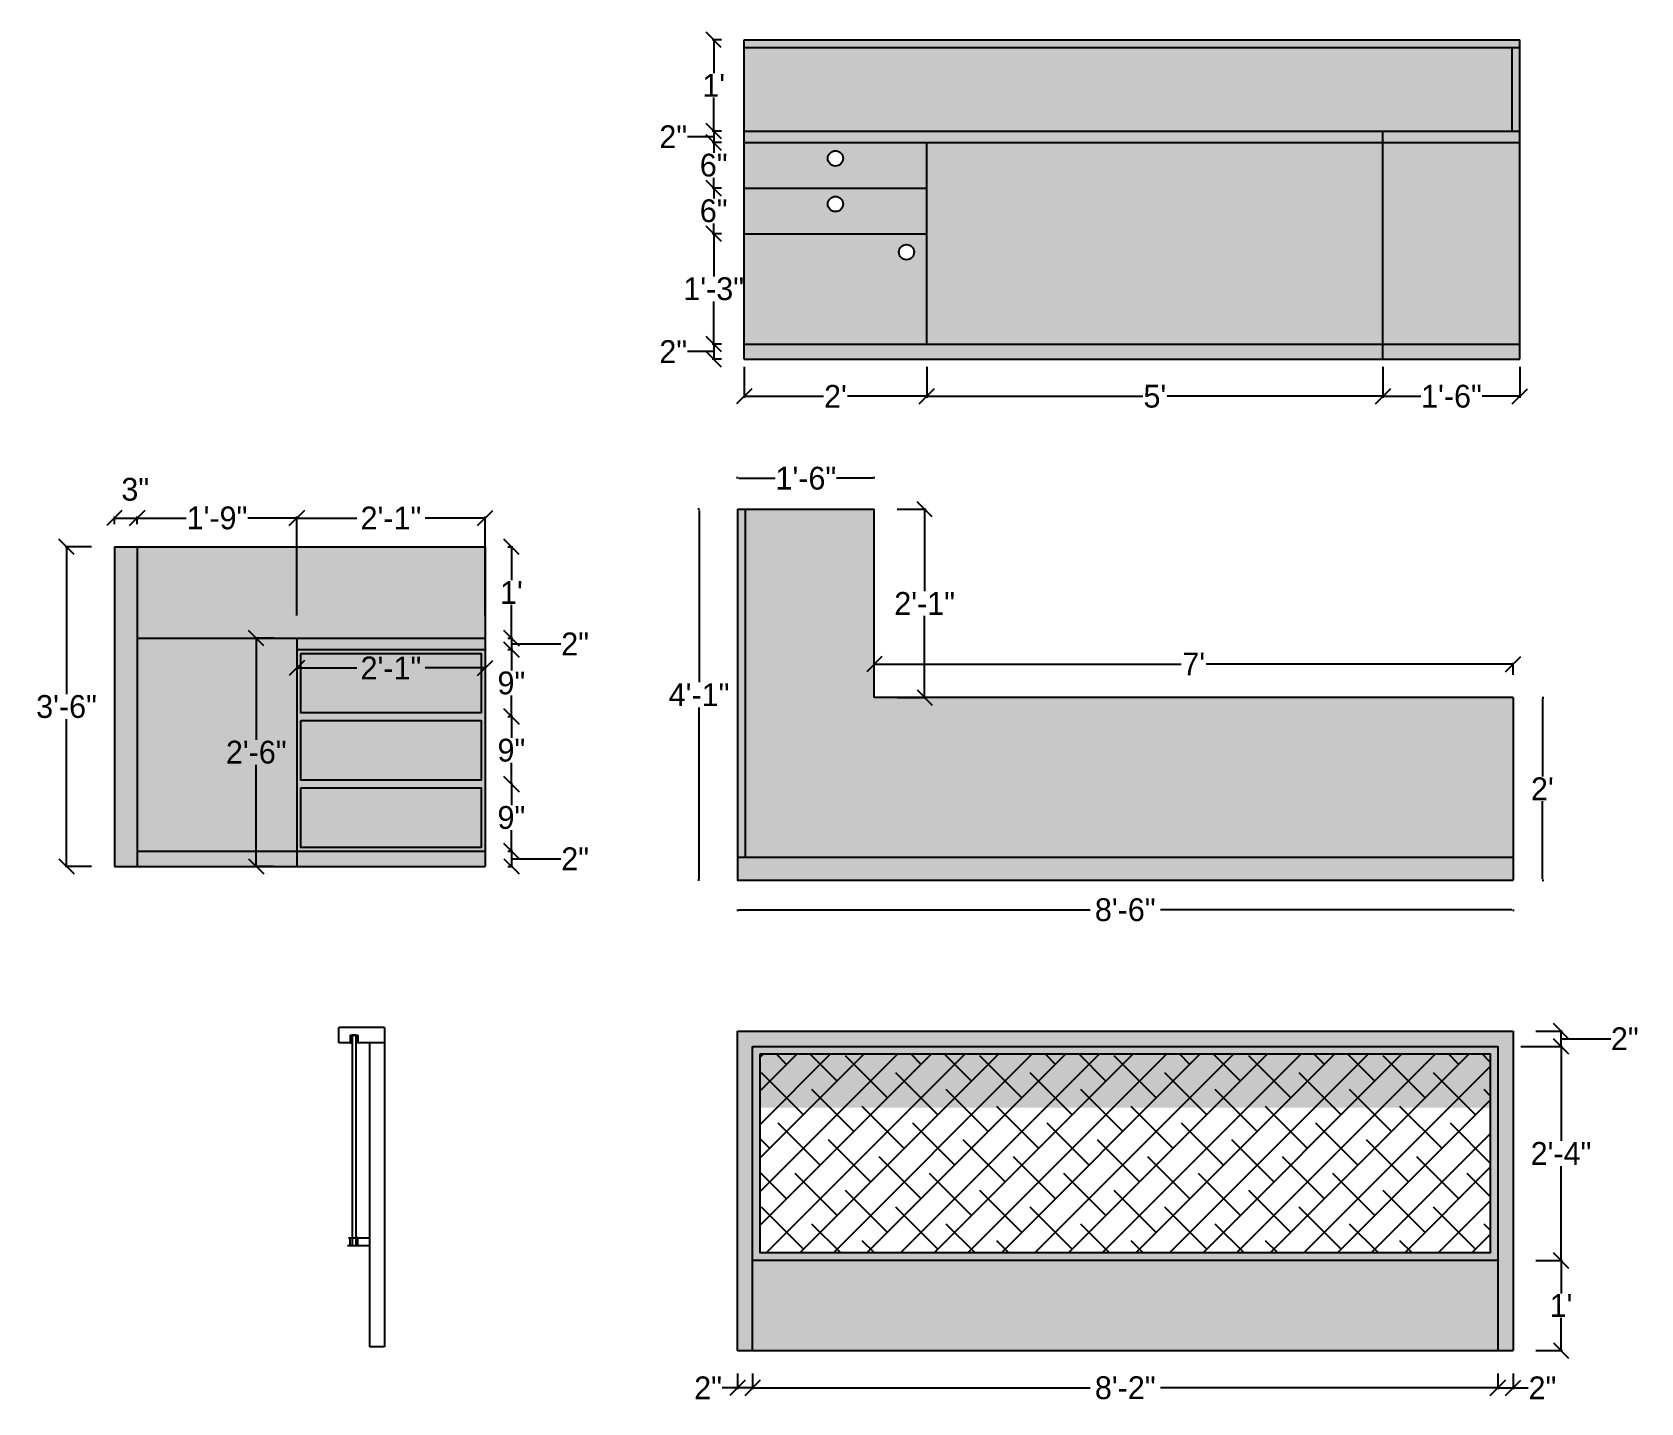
# Model space of a CAD drawing. Header units: inches. Extents: x 9636 to 21597, y -10243 to 557.
# Drawn here: x 18105.5 to 18317, y -3483.6 to -3303.4 of the extents above; entities that cross this region are included whole.
import ezdxf

# ---------------------------------------------------------------- set-up
doc = ezdxf.new("R2010")
doc.units = ezdxf.units.IN
doc.header["$MEASUREMENT"] = 0
doc.layers.add('IEL-HATCH-002', color=7, linetype='Continuous')
doc.styles.add('HEMI', font='stylu.ttf')
doc.styles.get("Standard").update_dxf_attribs({"font": 'arial.ttf'})
doc.dimstyles.get("Standard").update_dxf_attribs({"dimtxt": 0.18, "dimasz": 0.18, "dimexe": 0.18, "dimexo": 0.0625, "dimgap": 0.09, "dimtad": 0, "dimtih": 1, "dimtoh": 1, "dimdec": 0, "dimzin": 0, "dimdsep": 46, "dimlunit": 4, "dimtxsty": 'Standard', "dimcen": 0.09, "dimadec": 0, "dimazin": 0, "dimtfac": 1, "dimtdec": 0, "dimtofl": 0, "dimtmove": 0, "dimatfit": 3, "dimfxl": 1, "dimtolj": 1, "dimtzin": 0, "dimarcsym": 0})

msp = doc.modelspace()

# ---------------------------------------------------------------- blocks, each defined once
blk = doc.blocks.new('*D424')
at = {"color": 0, "lineweight": -2, "transparency": 16777216}
for p, q in [((18198.19, -3418.77), (18198.19, -3418.99)), ((18300.19, -3418.77), (18300.19, -3418.99))]:
    blk.add_line(p, q, dxfattribs=at)
at = {"color": 5, "lineweight": -2, "transparency": 16777216}
for p, q in [((18198.37, -3418.81), (18244.57, -3418.81)), ((18300.01, -3418.81), (18253.81, -3418.81))]:
    blk.add_line(p, q, dxfattribs=at)
at = {"color": 5, "transparency": 16777216}
for points in [[(18198.37, -3418.78), (18198.37, -3418.84), (18198.19, -3418.81)], [(18300.01, -3418.78), (18300.01, -3418.84), (18300.19, -3418.81)]]:
    blk.add_solid(points, dxfattribs=at)
at = {"layer": 'Defpoints', "color": 0, "transparency": 16777216}
for p in [(18300.19, -3390.9), (18198.19, -3411.9), (18300.19, -3418.81)]:
    blk.add_point(p, dxfattribs=at)
at = {"color": 5, "transparency": 16777216, "insert": (18249.19, -3418.81), "char_height": 3, "attachment_point": 5, "style": 'HEMI'}
blk.add_mtext('\\A1;8\'-6"', dxfattribs=at)
blk = doc.blocks.new('*D425')
at = {"color": 0, "lineweight": -2, "transparency": 16777216}
for p, q in [((18193.19, -3366.15), (18192.97, -3366.15)), ((18193.19, -3414.9), (18192.97, -3414.9))]:
    blk.add_line(p, q, dxfattribs=at)
at = {"color": 5, "lineweight": -2, "transparency": 16777216}
for p, q in [((18193.15, -3366.33), (18193.15, -3388.87)), ((18193.15, -3414.72), (18193.15, -3392.19))]:
    blk.add_line(p, q, dxfattribs=at)
at = {"color": 5, "transparency": 16777216}
for points in [[(18193.12, -3366.33), (18193.18, -3366.33), (18193.15, -3366.15)], [(18193.12, -3414.72), (18193.18, -3414.72), (18193.15, -3414.9)]]:
    blk.add_solid(points, dxfattribs=at)
at = {"layer": 'Defpoints', "color": 0, "transparency": 16777216}
for p in [(18210.19, -3366.15), (18193.15, -3414.9), (18210.19, -3414.9)]:
    blk.add_point(p, dxfattribs=at)
at = {"color": 5, "transparency": 16777216, "insert": (18193.15, -3390.53), "char_height": 3, "attachment_point": 5, "style": 'HEMI'}
blk.add_mtext('\\A1;4\'-1"', dxfattribs=at)
blk = doc.blocks.new('*D426')
at = {"color": 0, "lineweight": -2, "transparency": 16777216}
for p, q in [((18304, -3390.9), (18304.22, -3390.9)), ((18304, -3414.9), (18304.22, -3414.9))]:
    blk.add_line(p, q, dxfattribs=at)
at = {"color": 5, "lineweight": -2, "transparency": 16777216}
for p, q in [((18304.04, -3391.08), (18304.04, -3401.28)), ((18304.04, -3414.72), (18304.04, -3404.52))]:
    blk.add_line(p, q, dxfattribs=at)
at = {"color": 5, "transparency": 16777216}
for points in [[(18304.01, -3391.08), (18304.07, -3391.08), (18304.04, -3390.9)], [(18304.01, -3414.72), (18304.07, -3414.72), (18304.04, -3414.9)]]:
    blk.add_solid(points, dxfattribs=at)
at = {"layer": 'Defpoints', "color": 0, "transparency": 16777216}
for p in [(18300.19, -3390.9), (18300.19, -3414.9), (18304.04, -3414.9)]:
    blk.add_point(p, dxfattribs=at)
at = {"color": 5, "transparency": 16777216, "insert": (18304.04, -3402.9), "char_height": 3, "attachment_point": 5, "style": 'HEMI'}
blk.add_mtext("\\A1;2'", dxfattribs=at)
blk = doc.blocks.new('*D427')
at = {"color": 0, "lineweight": -2, "transparency": 16777216}
for p, q in [((18198.19, -3362.12), (18198.19, -3361.9)), ((18216.19, -3362.12), (18216.19, -3361.9))]:
    blk.add_line(p, q, dxfattribs=at)
at = {"color": 5, "lineweight": -2, "transparency": 16777216}
for p, q in [((18198.37, -3362.08), (18203.14, -3362.08)), ((18216.01, -3362.08), (18211.24, -3362.08))]:
    blk.add_line(p, q, dxfattribs=at)
at = {"color": 5, "transparency": 16777216}
for points in [[(18198.37, -3362.05), (18198.37, -3362.11), (18198.19, -3362.08)], [(18216.01, -3362.05), (18216.01, -3362.11), (18216.19, -3362.08)]]:
    blk.add_solid(points, dxfattribs=at)
at = {"layer": 'Defpoints', "color": 0, "transparency": 16777216}
for p in [(18198.19, -3362.08), (18198.19, -3366.15), (18216.19, -3366.15)]:
    blk.add_point(p, dxfattribs=at)
at = {"color": 5, "transparency": 16777216, "insert": (18207.19, -3362.08), "char_height": 3, "attachment_point": 5, "style": 'HEMI'}
blk.add_mtext('\\A1;1\'-6"', dxfattribs=at)
blk = doc.blocks.new('_Oblique')
at = {"color": 0, "linetype": 'ByBlock', "lineweight": -2}
blk.add_line((-0.5, -0.5), (0.5, 0.5), dxfattribs=at)
blk = doc.blocks.new('*D428')
at = {"color": 254, "lineweight": -2, "transparency": 16777216}
for p, q in [((18219.19, -3366.15), (18222.99, -3366.15)), ((18219.19, -3390.9), (18222.99, -3390.9))]:
    blk.add_line(p, q, dxfattribs=at)
at = {"color": 5, "lineweight": -2, "transparency": 16777216}
for p, q in [((18222.81, -3366.15), (18222.81, -3376.91)), ((18222.81, -3390.9), (18222.81, -3380.15))]:
    blk.add_line(p, q, dxfattribs=at)
at = {"layer": 'Defpoints', "color": 0, "transparency": 16777216}
for p in [(18216.19, -3366.15), (18222.81, -3366.15), (18216.19, -3390.9)]:
    blk.add_point(p, dxfattribs=at)
at = {"color": 5, "lineweight": -2, "transparency": 16777216, "xscale": 2, "yscale": 2, "zscale": 2}
for p, rotation in [((18222.81, -3366.15), 90), ((18222.81, -3390.9), 270)]:
    blk.add_blockref('_Oblique', p, dxfattribs=dict(at, rotation=rotation))
at = {"color": 5, "transparency": 16777216, "insert": (18222.81, -3378.53), "char_height": 3, "attachment_point": 5, "style": 'HEMI'}
blk.add_mtext('\\A1;2\'-1"', dxfattribs=at)
blk = doc.blocks.new('*D429')
at = {"color": 254, "lineweight": -2, "transparency": 16777216}
for p, q in [((18216.19, -3387.9), (18216.19, -3386.32)), ((18300.19, -3387.9), (18300.19, -3386.32))]:
    blk.add_line(p, q, dxfattribs=at)
at = {"color": 5, "lineweight": -2, "transparency": 16777216}
for p, q in [((18216.19, -3386.5), (18256.55, -3386.5)), ((18300.19, -3386.5), (18259.83, -3386.5))]:
    blk.add_line(p, q, dxfattribs=at)
at = {"layer": 'Defpoints', "color": 0, "transparency": 16777216}
for p in [(18300.19, -3386.5), (18216.19, -3390.9), (18300.19, -3390.9)]:
    blk.add_point(p, dxfattribs=at)
at = {"color": 5, "lineweight": -2, "transparency": 16777216, "xscale": 2, "yscale": 2, "zscale": 2, "rotation": 180}
blk.add_blockref('_Oblique', (18216.19, -3386.5), dxfattribs=at)
at = {"color": 5, "lineweight": -2, "transparency": 16777216, "xscale": 2, "yscale": 2, "zscale": 2}
blk.add_blockref('_Oblique', (18300.19, -3386.5), dxfattribs=at)
at = {"color": 5, "transparency": 16777216, "insert": (18258.19, -3386.5), "char_height": 3, "attachment_point": 5, "style": 'HEMI'}
blk.add_mtext("\\A1;7'", dxfattribs=at)
blk = doc.blocks.new('*D430')
at = {"color": 254, "lineweight": -2, "transparency": 16777216}
for p, q in [((18303.19, -3464.92), (18306.67, -3464.92)), ((18303.19, -3476.76), (18306.67, -3476.76))]:
    blk.add_line(p, q, dxfattribs=at)
at = {"color": 5, "lineweight": -2, "transparency": 16777216}
for p, q in [((18306.49, -3464.92), (18306.49, -3469.24)), ((18306.49, -3476.76), (18306.49, -3472.45))]:
    blk.add_line(p, q, dxfattribs=at)
at = {"layer": 'Defpoints', "color": 0, "transparency": 16777216}
for p in [(18300.19, -3464.92), (18306.49, -3464.92), (18300.19, -3476.76)]:
    blk.add_point(p, dxfattribs=at)
at = {"color": 5, "lineweight": -2, "transparency": 16777216, "xscale": 2, "yscale": 2, "zscale": 2}
for p, rotation in [((18306.49, -3464.92), 90), ((18306.49, -3476.76), 270)]:
    blk.add_blockref('_Oblique', p, dxfattribs=dict(at, rotation=rotation))
at = {"color": 5, "transparency": 16777216, "insert": (18306.49, -3470.84), "char_height": 3, "attachment_point": 5, "style": 'HEMI'}
blk.add_mtext("\\A1;1'", dxfattribs=at)
blk = doc.blocks.new('*D431')
at = {"color": 254, "lineweight": -2, "transparency": 16777216}
for p, q in [((18301.19, -3436.76), (18306.67, -3436.76)), ((18303.19, -3464.92), (18306.67, -3464.92))]:
    blk.add_line(p, q, dxfattribs=at)
at = {"color": 5, "lineweight": -2, "transparency": 16777216}
for p, q in [((18306.49, -3436.76), (18306.49, -3449.18)), ((18306.49, -3464.92), (18306.49, -3452.5))]:
    blk.add_line(p, q, dxfattribs=at)
at = {"layer": 'Defpoints', "color": 0, "transparency": 16777216}
for p in [(18298.19, -3436.76), (18306.49, -3436.76), (18300.19, -3464.92)]:
    blk.add_point(p, dxfattribs=at)
at = {"color": 5, "lineweight": -2, "transparency": 16777216, "xscale": 2, "yscale": 2, "zscale": 2}
for p, rotation in [((18306.49, -3436.76), 90), ((18306.49, -3464.92), 270)]:
    blk.add_blockref('_Oblique', p, dxfattribs=dict(at, rotation=rotation))
at = {"color": 5, "transparency": 16777216, "insert": (18306.49, -3450.84), "char_height": 3, "attachment_point": 5, "style": 'HEMI'}
blk.add_mtext('\\A1;2\'-4"', dxfattribs=at)
blk = doc.blocks.new('*D432')
at = {"color": 254, "lineweight": -2, "transparency": 16777216}
for p, q in [((18303.19, -3434.76), (18306.67, -3434.76)), ((18301.19, -3436.76), (18306.67, -3436.76))]:
    blk.add_line(p, q, dxfattribs=at)
at = {"color": 5, "lineweight": -2, "transparency": 16777216}
for p, q in [((18306.49, -3436.76), (18306.49, -3434.76)), ((18306.49, -3435.76), (18312.84, -3435.76)), ((18312.84, -3435.76), (18313.02, -3435.76))]:
    blk.add_line(p, q, dxfattribs=at)
at = {"layer": 'Defpoints', "color": 0, "transparency": 16777216}
for p in [(18300.19, -3434.76), (18306.49, -3434.76), (18298.19, -3436.76)]:
    blk.add_point(p, dxfattribs=at)
at = {"color": 5, "lineweight": -2, "transparency": 16777216, "xscale": 2, "yscale": 2, "zscale": 2}
for p, rotation in [((18306.49, -3434.76), 90), ((18306.49, -3436.76), 270)]:
    blk.add_blockref('_Oblique', p, dxfattribs=dict(at, rotation=rotation))
at = {"color": 5, "transparency": 16777216, "insert": (18314.88, -3435.76), "char_height": 3, "attachment_point": 5, "style": 'HEMI'}
blk.add_mtext('\\A1;2"', dxfattribs=at)
blk = doc.blocks.new('*D433')
at = {"color": 254, "lineweight": -2, "transparency": 16777216}
for p, q in [((18298.19, -3479.76), (18298.19, -3481.84)), ((18300.19, -3479.76), (18300.19, -3481.84))]:
    blk.add_line(p, q, dxfattribs=at)
at = {"color": 5, "lineweight": -2, "transparency": 16777216}
for p, q in [((18298.19, -3481.66), (18300.19, -3481.66)), ((18300.19, -3481.66), (18302.19, -3481.66))]:
    blk.add_line(p, q, dxfattribs=at)
at = {"layer": 'Defpoints', "color": 0, "transparency": 16777216}
for p in [(18298.19, -3476.76), (18300.19, -3476.76), (18300.19, -3481.66)]:
    blk.add_point(p, dxfattribs=at)
at = {"color": 5, "lineweight": -2, "transparency": 16777216, "xscale": 2, "yscale": 2, "zscale": 2, "rotation": 180}
blk.add_blockref('_Oblique', (18298.19, -3481.66), dxfattribs=at)
at = {"color": 5, "lineweight": -2, "transparency": 16777216, "xscale": 2, "yscale": 2, "zscale": 2}
blk.add_blockref('_Oblique', (18300.19, -3481.66), dxfattribs=at)
at = {"color": 5, "transparency": 16777216, "insert": (18304.05, -3481.66), "char_height": 3, "attachment_point": 5, "style": 'HEMI'}
blk.add_mtext('\\A1;2"', dxfattribs=at)
blk = doc.blocks.new('*D434')
at = {"color": 254, "lineweight": -2, "transparency": 16777216}
for p, q in [((18200.19, -3479.76), (18200.19, -3481.84)), ((18298.19, -3479.76), (18298.19, -3481.84))]:
    blk.add_line(p, q, dxfattribs=at)
at = {"color": 5, "lineweight": -2, "transparency": 16777216}
for p, q in [((18200.19, -3481.66), (18244.57, -3481.66)), ((18298.19, -3481.66), (18253.81, -3481.66))]:
    blk.add_line(p, q, dxfattribs=at)
at = {"layer": 'Defpoints', "color": 0, "transparency": 16777216}
for p in [(18200.19, -3476.76), (18298.19, -3476.76), (18200.19, -3481.66)]:
    blk.add_point(p, dxfattribs=at)
at = {"color": 5, "lineweight": -2, "transparency": 16777216, "xscale": 2, "yscale": 2, "zscale": 2, "rotation": 180}
blk.add_blockref('_Oblique', (18200.19, -3481.66), dxfattribs=at)
at = {"color": 5, "lineweight": -2, "transparency": 16777216, "xscale": 2, "yscale": 2, "zscale": 2}
blk.add_blockref('_Oblique', (18298.19, -3481.66), dxfattribs=at)
at = {"color": 5, "transparency": 16777216, "insert": (18249.19, -3481.66), "char_height": 3, "attachment_point": 5, "style": 'HEMI'}
blk.add_mtext('\\A1;8\'-2"', dxfattribs=at)
blk = doc.blocks.new('*D435')
at = {"color": 5, "lineweight": -2, "transparency": 16777216}
for p, q in [((18198.19, -3481.66), (18196.19, -3481.66)), ((18200.19, -3481.66), (18198.19, -3481.66))]:
    blk.add_line(p, q, dxfattribs=at)
at = {"color": 254, "lineweight": -2, "transparency": 16777216}
for p, q in [((18198.19, -3479.76), (18198.19, -3481.84)), ((18200.19, -3479.76), (18200.19, -3481.84))]:
    blk.add_line(p, q, dxfattribs=at)
at = {"layer": 'Defpoints', "color": 0, "transparency": 16777216}
for p in [(18198.19, -3476.76), (18200.19, -3476.76), (18198.19, -3481.66)]:
    blk.add_point(p, dxfattribs=at)
at = {"color": 5, "lineweight": -2, "transparency": 16777216, "xscale": 2, "yscale": 2, "zscale": 2, "rotation": 180}
blk.add_blockref('_Oblique', (18198.19, -3481.66), dxfattribs=at)
at = {"color": 5, "lineweight": -2, "transparency": 16777216, "xscale": 2, "yscale": 2, "zscale": 2}
blk.add_blockref('_Oblique', (18200.19, -3481.66), dxfattribs=at)
at = {"color": 5, "transparency": 16777216, "insert": (18194.33, -3481.66), "char_height": 3, "attachment_point": 5, "style": 'HEMI'}
blk.add_mtext('\\A1;2"', dxfattribs=at)
blk = doc.blocks.new('*D436')
at = {"color": 254, "lineweight": -2, "transparency": 16777216}
for p, q in [((18113.26, -3371.1), (18109.79, -3371.1)), ((18113.26, -3413.1), (18109.79, -3413.1))]:
    blk.add_line(p, q, dxfattribs=at)
at = {"color": 5, "lineweight": -2, "transparency": 16777216}
for p, q in [((18109.97, -3371.1), (18109.97, -3390.45)), ((18109.97, -3413.1), (18109.97, -3393.74))]:
    blk.add_line(p, q, dxfattribs=at)
at = {"layer": 'Defpoints', "color": 0, "transparency": 16777216}
for p in [(18109.97, -3371.1), (18116.26, -3371.1), (18116.26, -3413.1)]:
    blk.add_point(p, dxfattribs=at)
at = {"color": 5, "lineweight": -2, "transparency": 16777216, "xscale": 2, "yscale": 2, "zscale": 2}
for p, rotation in [((18109.97, -3371.1), 90), ((18109.97, -3413.1), 270)]:
    blk.add_blockref('_Oblique', p, dxfattribs=dict(at, rotation=rotation))
at = {"color": 5, "transparency": 16777216, "insert": (18109.97, -3392.1), "char_height": 3, "attachment_point": 5, "style": 'HEMI'}
blk.add_mtext('\\A1;3\'-6"', dxfattribs=at)
blk = doc.blocks.new('*D437')
at = {"color": 254, "lineweight": -2, "transparency": 16777216}
for p, q in [((18116.26, -3368.1), (18116.26, -3367.12)), ((18119.26, -3368.1), (18119.26, -3367.12))]:
    blk.add_line(p, q, dxfattribs=at)
at = {"color": 5, "lineweight": -2, "transparency": 16777216}
blk.add_line((18116.26, -3367.3), (18119.26, -3367.3), dxfattribs=at)
at = {"layer": 'Defpoints', "color": 0, "transparency": 16777216}
for p in [(18119.26, -3367.3), (18116.26, -3371.1), (18119.26, -3371.1)]:
    blk.add_point(p, dxfattribs=at)
at = {"color": 5, "lineweight": -2, "transparency": 16777216, "xscale": 2, "yscale": 2, "zscale": 2, "rotation": 180}
blk.add_blockref('_Oblique', (18116.26, -3367.3), dxfattribs=at)
at = {"color": 5, "lineweight": -2, "transparency": 16777216, "xscale": 2, "yscale": 2, "zscale": 2}
blk.add_blockref('_Oblique', (18119.26, -3367.3), dxfattribs=at)
at = {"color": 5, "transparency": 16777216, "insert": (18119.01, -3363.54), "char_height": 3, "attachment_point": 5, "style": 'HEMI'}
blk.add_mtext('\\A1;3"', dxfattribs=at)
blk = doc.blocks.new('*D438')
at = {"color": 254, "lineweight": -2, "transparency": 16777216}
for p, q in [((18119.26, -3368.1), (18119.26, -3367.12)), ((18140.26, -3380.1), (18140.26, -3367.12))]:
    blk.add_line(p, q, dxfattribs=at)
at = {"color": 5, "lineweight": -2, "transparency": 16777216}
for p, q in [((18119.26, -3367.3), (18125.71, -3367.3)), ((18140.26, -3367.3), (18133.8, -3367.3))]:
    blk.add_line(p, q, dxfattribs=at)
at = {"layer": 'Defpoints', "color": 0, "transparency": 16777216}
for p in [(18140.26, -3367.3), (18119.26, -3371.1), (18140.26, -3383.1)]:
    blk.add_point(p, dxfattribs=at)
at = {"color": 5, "lineweight": -2, "transparency": 16777216, "xscale": 2, "yscale": 2, "zscale": 2, "rotation": 180}
blk.add_blockref('_Oblique', (18119.26, -3367.3), dxfattribs=at)
at = {"color": 5, "lineweight": -2, "transparency": 16777216, "xscale": 2, "yscale": 2, "zscale": 2}
blk.add_blockref('_Oblique', (18140.26, -3367.3), dxfattribs=at)
at = {"color": 5, "transparency": 16777216, "insert": (18129.76, -3367.3), "char_height": 3, "attachment_point": 5, "style": 'HEMI'}
blk.add_mtext('\\A1;1\'-9"', dxfattribs=at)
blk = doc.blocks.new('*D439')
at = {"color": 254, "lineweight": -2, "transparency": 16777216}
for p, q in [((18137.26, -3383.1), (18134.74, -3383.1)), ((18137.26, -3413.1), (18134.74, -3413.1))]:
    blk.add_line(p, q, dxfattribs=at)
at = {"color": 5, "lineweight": -2, "transparency": 16777216}
for p, q in [((18134.92, -3383.1), (18134.92, -3396.45)), ((18134.92, -3413.1), (18134.92, -3399.74))]:
    blk.add_line(p, q, dxfattribs=at)
at = {"layer": 'Defpoints', "color": 0, "transparency": 16777216}
for p in [(18140.26, -3383.1), (18134.92, -3413.1), (18140.26, -3413.1)]:
    blk.add_point(p, dxfattribs=at)
at = {"color": 5, "lineweight": -2, "transparency": 16777216, "xscale": 2, "yscale": 2, "zscale": 2}
for p, rotation in [((18134.92, -3383.1), 90), ((18134.92, -3413.1), 270)]:
    blk.add_blockref('_Oblique', p, dxfattribs=dict(at, rotation=rotation))
at = {"color": 5, "transparency": 16777216, "insert": (18134.92, -3398.1), "char_height": 3, "attachment_point": 5, "style": 'HEMI'}
blk.add_mtext('\\A1;2\'-6"', dxfattribs=at)
blk = doc.blocks.new('*D440')
at = {"color": 254, "lineweight": -2, "transparency": 16777216}
for p, q in [((18140.26, -3386.1), (18140.26, -3387.19)), ((18165.01, -3386.1), (18165.01, -3387.19))]:
    blk.add_line(p, q, dxfattribs=at)
at = {"color": 5, "lineweight": -2, "transparency": 16777216}
for p, q in [((18140.26, -3387.01), (18148.14, -3387.01)), ((18165.01, -3387.01), (18157.12, -3387.01))]:
    blk.add_line(p, q, dxfattribs=at)
at = {"layer": 'Defpoints', "color": 0, "transparency": 16777216}
for p in [(18140.26, -3383.1), (18165.01, -3383.1), (18165.01, -3387.01)]:
    blk.add_point(p, dxfattribs=at)
at = {"color": 5, "lineweight": -2, "transparency": 16777216, "xscale": 2, "yscale": 2, "zscale": 2, "rotation": 180}
blk.add_blockref('_Oblique', (18140.26, -3387.01), dxfattribs=at)
at = {"color": 5, "lineweight": -2, "transparency": 16777216, "xscale": 2, "yscale": 2, "zscale": 2}
blk.add_blockref('_Oblique', (18165.01, -3387.01), dxfattribs=at)
at = {"color": 5, "transparency": 16777216, "insert": (18152.63, -3387.01), "char_height": 3, "attachment_point": 5, "style": 'HEMI'}
blk.add_mtext('\\A1;2\'-1"', dxfattribs=at)
blk = doc.blocks.new('*D441')
at = {"color": 254, "lineweight": -2, "transparency": 16777216}
for p, q in [((18168.01, -3371.1), (18168.65, -3371.1)), ((18168.01, -3383.1), (18168.65, -3383.1))]:
    blk.add_line(p, q, dxfattribs=at)
at = {"color": 5, "lineweight": -2, "transparency": 16777216}
for p, q in [((18168.47, -3371.1), (18168.47, -3375.49)), ((18168.47, -3383.1), (18168.47, -3378.7))]:
    blk.add_line(p, q, dxfattribs=at)
at = {"layer": 'Defpoints', "color": 0, "transparency": 16777216}
for p in [(18165.01, -3371.1), (18165.01, -3383.1), (18168.47, -3383.1)]:
    blk.add_point(p, dxfattribs=at)
at = {"color": 5, "lineweight": -2, "transparency": 16777216, "xscale": 2, "yscale": 2, "zscale": 2}
for p, rotation in [((18168.47, -3371.1), 90), ((18168.47, -3383.1), 270)]:
    blk.add_blockref('_Oblique', p, dxfattribs=dict(at, rotation=rotation))
at = {"color": 5, "transparency": 16777216, "insert": (18168.47, -3377.1), "char_height": 3, "attachment_point": 5, "style": 'HEMI'}
blk.add_mtext("\\A1;1'", dxfattribs=at)
blk = doc.blocks.new('*D442')
at = {"color": 254, "lineweight": -2, "transparency": 16777216}
for p, q in [((18168.01, -3383.1), (18168.65, -3383.1)), ((18168.01, -3384.6), (18168.65, -3384.6))]:
    blk.add_line(p, q, dxfattribs=at)
at = {"color": 5, "lineweight": -2, "transparency": 16777216}
for p, q in [((18168.47, -3383.1), (18168.47, -3384.6)), ((18168.47, -3383.85), (18174.81, -3383.85)), ((18174.81, -3383.85), (18174.99, -3383.85))]:
    blk.add_line(p, q, dxfattribs=at)
at = {"layer": 'Defpoints', "color": 0, "transparency": 16777216}
for p in [(18165.01, -3383.1), (18165.01, -3384.6), (18168.47, -3384.6)]:
    blk.add_point(p, dxfattribs=at)
at = {"color": 5, "lineweight": -2, "transparency": 16777216, "xscale": 2, "yscale": 2, "zscale": 2}
for p, rotation in [((18168.47, -3383.1), 90), ((18168.47, -3384.6), 270)]:
    blk.add_blockref('_Oblique', p, dxfattribs=dict(at, rotation=rotation))
at = {"color": 5, "transparency": 16777216, "insert": (18176.85, -3383.85), "char_height": 3, "attachment_point": 5, "style": 'HEMI'}
blk.add_mtext('\\A1;2"', dxfattribs=at)
blk = doc.blocks.new('*D443')
at = {"color": 254, "lineweight": -2, "transparency": 16777216}
for p, q in [((18168.01, -3384.6), (18168.65, -3384.6)), ((18168.01, -3393.4), (18168.65, -3393.4))]:
    blk.add_line(p, q, dxfattribs=at)
at = {"color": 5, "lineweight": -2, "transparency": 16777216}
for p, q in [((18168.47, -3384.6), (18168.47, -3387.36)), ((18168.47, -3393.4), (18168.47, -3390.64))]:
    blk.add_line(p, q, dxfattribs=at)
at = {"layer": 'Defpoints', "color": 0, "transparency": 16777216}
for p in [(18165.01, -3384.6), (18165.01, -3393.4), (18168.47, -3393.4)]:
    blk.add_point(p, dxfattribs=at)
at = {"color": 5, "lineweight": -2, "transparency": 16777216, "xscale": 2, "yscale": 2, "zscale": 2}
for p, rotation in [((18168.47, -3384.6), 90), ((18168.47, -3393.4), 270)]:
    blk.add_blockref('_Oblique', p, dxfattribs=dict(at, rotation=rotation))
at = {"color": 5, "transparency": 16777216, "insert": (18168.47, -3389), "char_height": 3, "attachment_point": 5, "style": 'HEMI'}
blk.add_mtext('\\A1;9"', dxfattribs=at)
blk = doc.blocks.new('*D444')
at = {"color": 254, "lineweight": -2, "transparency": 16777216}
for p, q in [((18168.01, -3393.4), (18168.65, -3393.4)), ((18168.47, -3402.29), (18168.65, -3402.29))]:
    blk.add_line(p, q, dxfattribs=at)
at = {"color": 5, "lineweight": -2, "transparency": 16777216}
for p, q in [((18168.47, -3393.4), (18168.47, -3396.2)), ((18168.47, -3402.29), (18168.47, -3399.48))]:
    blk.add_line(p, q, dxfattribs=at)
at = {"layer": 'Defpoints', "color": 0, "transparency": 16777216}
for p in [(18165.01, -3393.4), (18165.47, -3402.29), (18168.47, -3402.29)]:
    blk.add_point(p, dxfattribs=at)
at = {"color": 5, "lineweight": -2, "transparency": 16777216, "xscale": 2, "yscale": 2, "zscale": 2}
for p, rotation in [((18168.47, -3393.4), 90), ((18168.47, -3402.29), 270)]:
    blk.add_blockref('_Oblique', p, dxfattribs=dict(at, rotation=rotation))
at = {"color": 5, "transparency": 16777216, "insert": (18168.47, -3397.84), "char_height": 3, "attachment_point": 5, "style": 'HEMI'}
blk.add_mtext('\\A1;9"', dxfattribs=at)
blk = doc.blocks.new('*D445')
at = {"color": 254, "lineweight": -2, "transparency": 16777216}
for p, q in [((18168.47, -3402.29), (18168.65, -3402.29)), ((18168.01, -3411.1), (18168.65, -3411.1))]:
    blk.add_line(p, q, dxfattribs=at)
at = {"color": 5, "lineweight": -2, "transparency": 16777216}
for p, q in [((18168.47, -3402.29), (18168.47, -3405.05)), ((18168.47, -3411.1), (18168.47, -3408.33))]:
    blk.add_line(p, q, dxfattribs=at)
at = {"layer": 'Defpoints', "color": 0, "transparency": 16777216}
for p in [(18165.47, -3402.29), (18165.01, -3411.1), (18168.47, -3411.1)]:
    blk.add_point(p, dxfattribs=at)
at = {"color": 5, "lineweight": -2, "transparency": 16777216, "xscale": 2, "yscale": 2, "zscale": 2}
for p, rotation in [((18168.47, -3402.29), 90), ((18168.47, -3411.1), 270)]:
    blk.add_blockref('_Oblique', p, dxfattribs=dict(at, rotation=rotation))
at = {"color": 5, "transparency": 16777216, "insert": (18168.47, -3406.69), "char_height": 3, "attachment_point": 5, "style": 'HEMI'}
blk.add_mtext('\\A1;9"', dxfattribs=at)
blk = doc.blocks.new('*D446')
at = {"color": 254, "lineweight": -2, "transparency": 16777216}
for p, q in [((18168.01, -3411.1), (18168.65, -3411.1)), ((18168.01, -3413.1), (18168.65, -3413.1))]:
    blk.add_line(p, q, dxfattribs=at)
at = {"color": 5, "lineweight": -2, "transparency": 16777216}
for p, q in [((18168.47, -3411.1), (18168.47, -3413.1)), ((18168.47, -3412.1), (18174.81, -3412.1)), ((18174.81, -3412.1), (18174.99, -3412.1))]:
    blk.add_line(p, q, dxfattribs=at)
at = {"layer": 'Defpoints', "color": 0, "transparency": 16777216}
for p in [(18165.01, -3411.1), (18165.01, -3413.1), (18168.47, -3413.1)]:
    blk.add_point(p, dxfattribs=at)
at = {"color": 5, "lineweight": -2, "transparency": 16777216, "xscale": 2, "yscale": 2, "zscale": 2}
for p, rotation in [((18168.47, -3411.1), 90), ((18168.47, -3413.1), 270)]:
    blk.add_blockref('_Oblique', p, dxfattribs=dict(at, rotation=rotation))
at = {"color": 5, "transparency": 16777216, "insert": (18176.85, -3412.1), "char_height": 3, "attachment_point": 5, "style": 'HEMI'}
blk.add_mtext('\\A1;2"', dxfattribs=at)
blk = doc.blocks.new('*D447')
at = {"color": 254, "lineweight": -2, "transparency": 16777216}
for p, q in [((18196.08, -3304.42), (18194.89, -3304.42)), ((18196.08, -3316.42), (18194.89, -3316.42))]:
    blk.add_line(p, q, dxfattribs=at)
at = {"color": 5, "lineweight": -2, "transparency": 16777216}
for p, q in [((18195.07, -3304.42), (18195.07, -3308.82)), ((18195.07, -3316.42), (18195.07, -3312.03))]:
    blk.add_line(p, q, dxfattribs=at)
at = {"layer": 'Defpoints', "color": 0, "transparency": 16777216}
for p in [(18199.08, -3304.42), (18195.07, -3316.42), (18199.08, -3316.42)]:
    blk.add_point(p, dxfattribs=at)
at = {"color": 5, "lineweight": -2, "transparency": 16777216, "xscale": 2, "yscale": 2, "zscale": 2}
for p, rotation in [((18195.07, -3304.42), 90), ((18195.07, -3316.42), 270)]:
    blk.add_blockref('_Oblique', p, dxfattribs=dict(at, rotation=rotation))
at = {"color": 5, "transparency": 16777216, "insert": (18195.07, -3310.42), "char_height": 3, "attachment_point": 5, "style": 'HEMI'}
blk.add_mtext("\\A1;1'", dxfattribs=at)
blk = doc.blocks.new('*D448')
at = {"color": 254, "lineweight": -2, "transparency": 16777216}
for p, q in [((18196.08, -3316.42), (18194.89, -3316.42)), ((18196.08, -3317.92), (18194.89, -3317.92))]:
    blk.add_line(p, q, dxfattribs=at)
at = {"color": 5, "lineweight": -2, "transparency": 16777216}
for p, q in [((18195.07, -3316.42), (18195.07, -3317.92)), ((18191.79, -3317.17), (18191.61, -3317.17)), ((18195.07, -3317.17), (18191.79, -3317.17))]:
    blk.add_line(p, q, dxfattribs=at)
at = {"layer": 'Defpoints', "color": 0, "transparency": 16777216}
for p in [(18199.08, -3316.42), (18195.07, -3317.92), (18199.08, -3317.92)]:
    blk.add_point(p, dxfattribs=at)
at = {"color": 5, "lineweight": -2, "transparency": 16777216, "xscale": 2, "yscale": 2, "zscale": 2}
for p, rotation in [((18195.07, -3316.42), 90), ((18195.07, -3317.92), 270)]:
    blk.add_blockref('_Oblique', p, dxfattribs=dict(at, rotation=rotation))
at = {"color": 5, "transparency": 16777216, "insert": (18189.75, -3317.17), "char_height": 3, "attachment_point": 5, "style": 'HEMI'}
blk.add_mtext('\\A1;2"', dxfattribs=at)
blk = doc.blocks.new('*D449')
at = {"color": 254, "lineweight": -2, "transparency": 16777216}
for p, q in [((18196.08, -3317.92), (18194.89, -3317.92)), ((18196.08, -3323.92), (18194.89, -3323.92))]:
    blk.add_line(p, q, dxfattribs=at)
at = {"color": 5, "lineweight": -2, "transparency": 16777216}
for p, q in [((18195.07, -3317.92), (18195.07, -3319.28)), ((18195.07, -3323.92), (18195.07, -3322.57))]:
    blk.add_line(p, q, dxfattribs=at)
at = {"layer": 'Defpoints', "color": 0, "transparency": 16777216}
for p in [(18199.08, -3317.92), (18195.07, -3323.92), (18199.08, -3323.92)]:
    blk.add_point(p, dxfattribs=at)
at = {"color": 5, "lineweight": -2, "transparency": 16777216, "xscale": 2, "yscale": 2, "zscale": 2}
for p, rotation in [((18195.07, -3317.92), 90), ((18195.07, -3323.92), 270)]:
    blk.add_blockref('_Oblique', p, dxfattribs=dict(at, rotation=rotation))
at = {"color": 5, "transparency": 16777216, "insert": (18195.07, -3320.92), "char_height": 3, "attachment_point": 5, "style": 'HEMI'}
blk.add_mtext('\\A1;6"', dxfattribs=at)
blk = doc.blocks.new('*D450')
at = {"color": 254, "lineweight": -2, "transparency": 16777216}
for p, q in [((18196.08, -3323.92), (18194.89, -3323.92)), ((18196.08, -3329.92), (18194.89, -3329.92))]:
    blk.add_line(p, q, dxfattribs=at)
at = {"color": 5, "lineweight": -2, "transparency": 16777216}
for p, q in [((18195.07, -3323.92), (18195.07, -3325.28)), ((18195.07, -3329.92), (18195.07, -3328.57))]:
    blk.add_line(p, q, dxfattribs=at)
at = {"layer": 'Defpoints', "color": 0, "transparency": 16777216}
for p in [(18199.08, -3323.92), (18195.07, -3329.92), (18199.08, -3329.92)]:
    blk.add_point(p, dxfattribs=at)
at = {"color": 5, "lineweight": -2, "transparency": 16777216, "xscale": 2, "yscale": 2, "zscale": 2}
for p, rotation in [((18195.07, -3323.92), 90), ((18195.07, -3329.92), 270)]:
    blk.add_blockref('_Oblique', p, dxfattribs=dict(at, rotation=rotation))
at = {"color": 5, "transparency": 16777216, "insert": (18195.07, -3326.92), "char_height": 3, "attachment_point": 5, "style": 'HEMI'}
blk.add_mtext('\\A1;6"', dxfattribs=at)
blk = doc.blocks.new('*D451')
at = {"color": 254, "lineweight": -2, "transparency": 16777216}
for p, q in [((18196.08, -3329.92), (18194.89, -3329.92)), ((18196.08, -3344.42), (18194.89, -3344.42))]:
    blk.add_line(p, q, dxfattribs=at)
at = {"color": 5, "lineweight": -2, "transparency": 16777216}
for p, q in [((18195.07, -3329.92), (18195.07, -3335.53)), ((18195.07, -3344.42), (18195.07, -3338.82))]:
    blk.add_line(p, q, dxfattribs=at)
at = {"layer": 'Defpoints', "color": 0, "transparency": 16777216}
for p in [(18199.08, -3329.92), (18195.07, -3344.42), (18199.08, -3344.42)]:
    blk.add_point(p, dxfattribs=at)
at = {"color": 5, "lineweight": -2, "transparency": 16777216, "xscale": 2, "yscale": 2, "zscale": 2}
for p, rotation in [((18195.07, -3329.92), 90), ((18195.07, -3344.42), 270)]:
    blk.add_blockref('_Oblique', p, dxfattribs=dict(at, rotation=rotation))
at = {"color": 5, "transparency": 16777216, "insert": (18195.07, -3337.17), "char_height": 3, "attachment_point": 5, "style": 'HEMI'}
blk.add_mtext('\\A1;1\'-3"', dxfattribs=at)
blk = doc.blocks.new('*D452')
at = {"color": 5, "lineweight": -2, "transparency": 16777216}
for p, q in [((18191.79, -3345.42), (18191.61, -3345.42)), ((18195.07, -3345.42), (18191.79, -3345.42)), ((18195.07, -3344.42), (18195.07, -3346.42))]:
    blk.add_line(p, q, dxfattribs=at)
at = {"color": 254, "lineweight": -2, "transparency": 16777216}
for p, q in [((18196.08, -3344.42), (18194.89, -3344.42)), ((18196.08, -3346.42), (18194.89, -3346.42))]:
    blk.add_line(p, q, dxfattribs=at)
at = {"layer": 'Defpoints', "color": 0, "transparency": 16777216}
for p in [(18195.07, -3346.42), (18199.08, -3344.42), (18199.08, -3346.42)]:
    blk.add_point(p, dxfattribs=at)
at = {"color": 5, "lineweight": -2, "transparency": 16777216, "xscale": 2, "yscale": 2, "zscale": 2}
for p, rotation in [((18195.07, -3344.42), 90), ((18195.07, -3346.42), 270)]:
    blk.add_blockref('_Oblique', p, dxfattribs=dict(at, rotation=rotation))
at = {"color": 5, "transparency": 16777216, "insert": (18189.75, -3345.42), "char_height": 3, "attachment_point": 5, "style": 'HEMI'}
blk.add_mtext('\\A1;2"', dxfattribs=at)
blk = doc.blocks.new('*D453')
at = {"color": 254, "lineweight": -2, "transparency": 16777216}
for p, q in [((18199.08, -3347.42), (18199.08, -3351.48)), ((18223.08, -3347.42), (18223.08, -3351.48))]:
    blk.add_line(p, q, dxfattribs=at)
at = {"color": 5, "lineweight": -2, "transparency": 16777216}
for p, q in [((18199.08, -3351.3), (18209.51, -3351.3)), ((18223.08, -3351.3), (18212.66, -3351.3))]:
    blk.add_line(p, q, dxfattribs=at)
at = {"layer": 'Defpoints', "color": 0, "transparency": 16777216}
for p in [(18199.08, -3344.42), (18223.08, -3344.42), (18223.08, -3351.3)]:
    blk.add_point(p, dxfattribs=at)
at = {"color": 5, "lineweight": -2, "transparency": 16777216, "xscale": 2, "yscale": 2, "zscale": 2, "rotation": 180}
blk.add_blockref('_Oblique', (18199.08, -3351.3), dxfattribs=at)
at = {"color": 5, "lineweight": -2, "transparency": 16777216, "xscale": 2, "yscale": 2, "zscale": 2}
blk.add_blockref('_Oblique', (18223.08, -3351.3), dxfattribs=at)
at = {"color": 5, "transparency": 16777216, "insert": (18211.08, -3351.3), "char_height": 3, "attachment_point": 5, "style": 'HEMI'}
blk.add_mtext("\\A1;2'", dxfattribs=at)
blk = doc.blocks.new('*D454')
at = {"color": 254, "lineweight": -2, "transparency": 16777216}
for p, q in [((18223.08, -3347.42), (18223.08, -3351.48)), ((18283.08, -3347.42), (18283.08, -3351.48))]:
    blk.add_line(p, q, dxfattribs=at)
at = {"color": 5, "lineweight": -2, "transparency": 16777216}
for p, q in [((18223.08, -3351.3), (18251.48, -3351.3)), ((18283.08, -3351.3), (18254.69, -3351.3))]:
    blk.add_line(p, q, dxfattribs=at)
at = {"layer": 'Defpoints', "color": 0, "transparency": 16777216}
for p in [(18223.08, -3344.42), (18283.08, -3344.42), (18283.08, -3351.3)]:
    blk.add_point(p, dxfattribs=at)
at = {"color": 5, "lineweight": -2, "transparency": 16777216, "xscale": 2, "yscale": 2, "zscale": 2, "rotation": 180}
blk.add_blockref('_Oblique', (18223.08, -3351.3), dxfattribs=at)
at = {"color": 5, "lineweight": -2, "transparency": 16777216, "xscale": 2, "yscale": 2, "zscale": 2}
blk.add_blockref('_Oblique', (18283.08, -3351.3), dxfattribs=at)
at = {"color": 5, "transparency": 16777216, "insert": (18253.08, -3351.3), "char_height": 3, "attachment_point": 5, "style": 'HEMI'}
blk.add_mtext("\\A1;5'", dxfattribs=at)
blk = doc.blocks.new('*D455')
at = {"color": 254, "lineweight": -2, "transparency": 16777216}
for p, q in [((18283.08, -3347.42), (18283.08, -3351.48)), ((18301.08, -3347.42), (18301.08, -3351.48))]:
    blk.add_line(p, q, dxfattribs=at)
at = {"color": 5, "lineweight": -2, "transparency": 16777216}
for p, q in [((18283.08, -3351.3), (18288.04, -3351.3)), ((18301.08, -3351.3), (18296.13, -3351.3))]:
    blk.add_line(p, q, dxfattribs=at)
at = {"layer": 'Defpoints', "color": 0, "transparency": 16777216}
for p in [(18283.08, -3344.42), (18301.08, -3344.42), (18301.08, -3351.3)]:
    blk.add_point(p, dxfattribs=at)
at = {"color": 5, "lineweight": -2, "transparency": 16777216, "xscale": 2, "yscale": 2, "zscale": 2, "rotation": 180}
blk.add_blockref('_Oblique', (18283.08, -3351.3), dxfattribs=at)
at = {"color": 5, "lineweight": -2, "transparency": 16777216, "xscale": 2, "yscale": 2, "zscale": 2}
blk.add_blockref('_Oblique', (18301.08, -3351.3), dxfattribs=at)
at = {"color": 5, "transparency": 16777216, "insert": (18292.08, -3351.3), "char_height": 3, "attachment_point": 5, "style": 'HEMI'}
blk.add_mtext('\\A1;1\'-6"', dxfattribs=at)
blk = doc.blocks.new('*D456')
at = {"color": 254, "lineweight": -2, "transparency": 16777216}
for p, q in [((18140.26, -3380.1), (18140.26, -3367.12)), ((18165.01, -3380.1), (18165.01, -3367.12))]:
    blk.add_line(p, q, dxfattribs=at)
at = {"color": 5, "lineweight": -2, "transparency": 16777216}
for p, q in [((18140.26, -3367.3), (18148.14, -3367.3)), ((18165.01, -3367.3), (18157.12, -3367.3))]:
    blk.add_line(p, q, dxfattribs=at)
at = {"layer": 'Defpoints', "color": 0, "transparency": 16777216}
for p in [(18165.01, -3367.3), (18140.26, -3383.1), (18165.01, -3383.1)]:
    blk.add_point(p, dxfattribs=at)
at = {"color": 5, "lineweight": -2, "transparency": 16777216, "xscale": 2, "yscale": 2, "zscale": 2, "rotation": 180}
blk.add_blockref('_Oblique', (18140.26, -3367.3), dxfattribs=at)
at = {"color": 5, "lineweight": -2, "transparency": 16777216, "xscale": 2, "yscale": 2, "zscale": 2}
blk.add_blockref('_Oblique', (18165.01, -3367.3), dxfattribs=at)
at = {"color": 5, "transparency": 16777216, "insert": (18152.63, -3367.3), "char_height": 3, "attachment_point": 5, "style": 'HEMI'}
blk.add_mtext('\\A1;2\'-1"', dxfattribs=at)

# ---------------------------------------------------------------- dimensions: what is measured, and where the dimension line sits
at = {"color": 18, "true_color": 0x000000}
for base, p1, p2, override, picture, middle in [((18195.07, -3316.42), (18199.08, -3304.42), (18199.08, -3316.42), {"dimtxt": 3, "dimasz": 2, "dimexo": 3, "dimtxsty": 'HEMI', "dimblk": 'Oblique', "dimcen": 0, "dimclrd": 5, "dimclre": 254, "dimclrt": 5, "dimldrblk": 'Oblique', "dimfxl": 0.03937, "dimarcsym": 1}, '*D447', (18195.07, -3310.42)), ((18195.07404971, -3317.92334395), (18199.0842252, -3316.42334395), (18199.0842252, -3317.92334395), {"dimtxt": 3, "dimasz": 2, "dimexo": 3, "dimtxsty": 'HEMI', "dimblk": 'Oblique', "dimcen": 0, "dimclrd": 5, "dimclre": 254, "dimclrt": 5, "dimtmove": 1, "dimldrblk": 'Oblique', "dimfxl": 0.03937, "dimarcsym": 1}, '*D448', (18191.51975249, -3317.17334395)), ((18195.07, -3323.92), (18199.08, -3317.92), (18199.08, -3323.92), {"dimtxt": 3, "dimasz": 2, "dimexo": 3, "dimtxsty": 'HEMI', "dimblk": 'Oblique', "dimcen": 0, "dimclrd": 5, "dimclre": 254, "dimclrt": 5, "dimtmove": 1, "dimldrblk": 'Oblique', "dimfxl": 0.03937, "dimarcsym": 1}, '*D449', (18195.07, -3320.92)), ((18195.07, -3329.92), (18199.08, -3323.92), (18199.08, -3329.92), {"dimtxt": 3, "dimasz": 2, "dimexo": 3, "dimtxsty": 'HEMI', "dimblk": 'Oblique', "dimcen": 0, "dimclrd": 5, "dimclre": 254, "dimclrt": 5, "dimtmove": 1, "dimldrblk": 'Oblique', "dimfxl": 0.03937, "dimarcsym": 1}, '*D450', (18195.07, -3326.92)), ((18195.07404971, -3344.42334395), (18199.0842252, -3329.92334395), (18199.0842252, -3344.42334395), {"dimtxt": 3, "dimasz": 2, "dimexo": 3, "dimtxsty": 'HEMI', "dimblk": 'Oblique', "dimcen": 0, "dimclrd": 5, "dimclre": 254, "dimclrt": 5, "dimtmove": 1, "dimldrblk": 'Oblique', "dimfxl": 0.03937, "dimarcsym": 1}, '*D451', (18195.07404971, -3337.17334395)), ((18195.07, -3346.42), (18199.08, -3344.42), (18199.08, -3346.42), {"dimtxt": 3, "dimasz": 2, "dimexo": 3, "dimtxsty": 'HEMI', "dimblk": 'Oblique', "dimcen": 0, "dimclrd": 5, "dimclre": 254, "dimclrt": 5, "dimtmove": 1, "dimldrblk": 'Oblique', "dimfxl": 0.03937, "dimarcsym": 1}, '*D452', (18191.52, -3345.42)), ((18222.81, -3366.15), (18216.19, -3390.9), (18216.19, -3366.15), {"dimtxt": 3, "dimasz": 2, "dimexo": 3, "dimtxsty": 'HEMI', "dimblk": 'Oblique', "dimcen": 0, "dimclrd": 5, "dimclre": 254, "dimclrt": 5, "dimldrblk": 'Oblique', "dimfxl": 0.03937, "dimarcsym": 1}, '*D428', (18222.81, -3378.53)), ((18109.97, -3371.1), (18116.26, -3413.1), (18116.26, -3371.1), {"dimtxt": 3, "dimasz": 2, "dimexo": 3, "dimtxsty": 'HEMI', "dimblk": 'Oblique', "dimcen": 0, "dimclrd": 5, "dimclre": 254, "dimclrt": 5, "dimldrblk": 'Oblique', "dimfxl": 0.03937, "dimarcsym": 1}, '*D436', (18109.97, -3392.1)), ((18168.47, -3383.1), (18165.01, -3371.1), (18165.01, -3383.1), {"dimtxt": 3, "dimasz": 2, "dimexo": 3, "dimtxsty": 'HEMI', "dimblk": 'Oblique', "dimcen": 0, "dimclrd": 5, "dimclre": 254, "dimclrt": 5, "dimldrblk": 'Oblique', "dimfxl": 0.03937, "dimarcsym": 1}, '*D441', (18168.47, -3377.1)), ((18134.92, -3413.1), (18140.26, -3383.1), (18140.26, -3413.1), {"dimtxt": 3, "dimasz": 2, "dimexo": 3, "dimtxsty": 'HEMI', "dimblk": 'Oblique', "dimcen": 0, "dimclrd": 5, "dimclre": 254, "dimclrt": 5, "dimldrblk": 'Oblique', "dimfxl": 0.03937, "dimarcsym": 1}, '*D439', (18134.92, -3398.1)), ((18168.4674788, -3384.59738018), (18165.00609677, -3383.09738018), (18165.00609677, -3384.59738018), {"dimtxt": 3, "dimasz": 2, "dimexo": 3, "dimtxsty": 'HEMI', "dimblk": 'Oblique', "dimcen": 0, "dimclrd": 5, "dimclre": 254, "dimclrt": 5, "dimtmove": 1, "dimldrblk": 'Oblique', "dimfxl": 0.03937, "dimarcsym": 1}, '*D442', (18175.08107324, -3383.84738018)), ((18168.47, -3393.4), (18165.01, -3384.6), (18165.01, -3393.4), {"dimtxt": 3, "dimasz": 2, "dimexo": 3, "dimtxsty": 'HEMI', "dimblk": 'Oblique', "dimcen": 0, "dimclrd": 5, "dimclre": 254, "dimclrt": 5, "dimtmove": 1, "dimldrblk": 'Oblique', "dimfxl": 0.03937, "dimarcsym": 1}, '*D443', (18168.47, -3389)), ((18168.47, -3402.29), (18165.01, -3393.4), (18165.47, -3402.29), {"dimtxt": 3, "dimasz": 2, "dimexo": 3, "dimtxsty": 'HEMI', "dimblk": 'Oblique', "dimcen": 0, "dimclrd": 5, "dimclre": 254, "dimclrt": 5, "dimtmove": 1, "dimldrblk": 'Oblique', "dimfxl": 0.03937, "dimarcsym": 1}, '*D444', (18168.47, -3397.84)), ((18168.47, -3411.1), (18165.47, -3402.29), (18165.01, -3411.1), {"dimtxt": 3, "dimasz": 2, "dimexo": 3, "dimtxsty": 'HEMI', "dimblk": 'Oblique', "dimcen": 0, "dimclrd": 5, "dimclre": 254, "dimclrt": 5, "dimtmove": 1, "dimldrblk": 'Oblique', "dimfxl": 0.03937, "dimarcsym": 1}, '*D445', (18168.47, -3406.69)), ((18168.47, -3413.1), (18165.01, -3411.1), (18165.01, -3413.1), {"dimtxt": 3, "dimasz": 2, "dimexo": 3, "dimtxsty": 'HEMI', "dimblk": 'Oblique', "dimcen": 0, "dimclrd": 5, "dimclre": 254, "dimclrt": 5, "dimtmove": 1, "dimldrblk": 'Oblique', "dimfxl": 0.03937, "dimarcsym": 1}, '*D446', (18175.08, -3412.1)), ((18306.49, -3434.76), (18298.19, -3436.76), (18300.19, -3434.76), {"dimtxt": 3, "dimasz": 2, "dimexo": 3, "dimtxsty": 'HEMI', "dimblk": 'Oblique', "dimcen": 0, "dimclrd": 5, "dimclre": 254, "dimclrt": 5, "dimtmove": 1, "dimldrblk": 'Oblique', "dimfxl": 0.03937, "dimarcsym": 1}, '*D432', (18313.11, -3435.76)), ((18306.49, -3436.76), (18300.19, -3464.92), (18298.19, -3436.76), {"dimtxt": 3, "dimasz": 2, "dimexo": 3, "dimtxsty": 'HEMI', "dimblk": 'Oblique', "dimcen": 0, "dimclrd": 5, "dimclre": 254, "dimclrt": 5, "dimtmove": 1, "dimldrblk": 'Oblique', "dimfxl": 0.03937, "dimarcsym": 1}, '*D431', (18306.49, -3450.84)), ((18306.49, -3464.92), (18300.19, -3476.76), (18300.19, -3464.92), {"dimtxt": 3, "dimasz": 2, "dimexo": 3, "dimtxsty": 'HEMI', "dimblk": 'Oblique', "dimcen": 0, "dimclrd": 5, "dimclre": 254, "dimclrt": 5, "dimldrblk": 'Oblique', "dimfxl": 0.03937, "dimarcsym": 1}, '*D430', (18306.49, -3470.84))]:
    dim = msp.add_linear_dim(base=base, p1=p1, p2=p2, angle=90, dimstyle='Standard', override=override, dxfattribs=at)
    dim.commit()
    dim.dimension.update_dxf_attribs({"geometry": picture, "text_midpoint": middle})
for base, p1, p2, override, picture, middle in [((18223.08, -3351.3), (18199.08, -3344.42), (18223.08, -3344.42), {"dimtxt": 3, "dimasz": 2, "dimexo": 3, "dimtxsty": 'HEMI', "dimblk": 'Oblique', "dimcen": 0, "dimclrd": 5, "dimclre": 254, "dimclrt": 5, "dimldrblk": 'Oblique', "dimfxl": 0.03937, "dimarcsym": 1}, '*D453', (18211.08, -3351.3)), ((18283.08, -3351.3), (18223.08, -3344.42), (18283.08, -3344.42), {"dimtxt": 3, "dimasz": 2, "dimexo": 3, "dimtxsty": 'HEMI', "dimblk": 'Oblique', "dimcen": 0, "dimclrd": 5, "dimclre": 254, "dimclrt": 5, "dimtmove": 1, "dimldrblk": 'Oblique', "dimfxl": 0.03937, "dimarcsym": 1}, '*D454', (18253.08, -3351.3)), ((18301.08, -3351.3), (18283.08, -3344.42), (18301.08, -3344.42), {"dimtxt": 3, "dimasz": 2, "dimexo": 3, "dimtxsty": 'HEMI', "dimblk": 'Oblique', "dimcen": 0, "dimclrd": 5, "dimclre": 254, "dimclrt": 5, "dimtmove": 1, "dimldrblk": 'Oblique', "dimfxl": 0.03937, "dimarcsym": 1}, '*D455', (18292.08, -3351.3)), ((18140.26, -3367.3), (18119.26, -3371.1), (18140.26, -3383.1), {"dimtxt": 3, "dimasz": 2, "dimexo": 3, "dimtxsty": 'HEMI', "dimblk": 'Oblique', "dimcen": 0, "dimclrd": 5, "dimclre": 254, "dimclrt": 5, "dimldrblk": 'Oblique', "dimfxl": 0.03937, "dimarcsym": 1}, '*D438', (18129.76, -3367.3)), ((18165.01, -3367.3), (18140.26, -3383.1), (18165.01, -3383.1), {"dimtxt": 3, "dimasz": 2, "dimexo": 3, "dimtxsty": 'HEMI', "dimblk": 'Oblique', "dimcen": 0, "dimclrd": 5, "dimclre": 254, "dimclrt": 5, "dimldrblk": 'Oblique', "dimfxl": 0.03937, "dimarcsym": 1}, '*D456', (18152.63, -3367.3)), ((18165.01, -3387.01), (18140.26, -3383.1), (18165.01, -3383.1), {"dimtxt": 3, "dimasz": 2, "dimexo": 3, "dimtxsty": 'HEMI', "dimblk": 'Oblique', "dimcen": 0, "dimclrd": 5, "dimclre": 254, "dimclrt": 5, "dimldrblk": 'Oblique', "dimfxl": 0.03937, "dimarcsym": 1}, '*D440', (18152.63, -3387.01)), ((18300.19, -3386.5), (18216.19, -3390.9), (18300.19, -3390.9), {"dimtxt": 3, "dimasz": 2, "dimexo": 3, "dimtxsty": 'HEMI', "dimblk": 'Oblique', "dimcen": 0, "dimclrd": 5, "dimclre": 254, "dimclrt": 5, "dimldrblk": 'Oblique', "dimfxl": 0.03937, "dimarcsym": 1}, '*D429', (18258.19, -3386.5)), ((18198.19, -3481.66), (18200.19, -3476.76), (18198.19, -3476.76), {"dimtxt": 3, "dimasz": 2, "dimexo": 3, "dimtxsty": 'HEMI', "dimblk": 'Oblique', "dimcen": 0, "dimclrd": 5, "dimclre": 254, "dimclrt": 5, "dimldrblk": 'Oblique', "dimfxl": 0.03937, "dimarcsym": 1}, '*D435', (18194.33, -3481.66)), ((18200.19, -3481.66), (18298.19, -3476.76), (18200.19, -3476.76), {"dimtxt": 3, "dimasz": 2, "dimexo": 3, "dimtxsty": 'HEMI', "dimblk": 'Oblique', "dimcen": 0, "dimclrd": 5, "dimclre": 254, "dimclrt": 5, "dimldrblk": 'Oblique', "dimfxl": 0.03937, "dimarcsym": 1}, '*D434', (18249.19, -3481.66)), ((18300.19, -3481.66), (18298.19, -3476.76), (18300.19, -3476.76), {"dimtxt": 3, "dimasz": 2, "dimexo": 3, "dimtxsty": 'HEMI', "dimblk": 'Oblique', "dimcen": 0, "dimclrd": 5, "dimclre": 254, "dimclrt": 5, "dimldrblk": 'Oblique', "dimfxl": 0.03937, "dimarcsym": 1}, '*D433', (18304.05, -3481.66))]:
    dim = msp.add_linear_dim(base=base, p1=p1, p2=p2, dimstyle='Standard', override=override, dxfattribs=at)
    dim.commit()
    dim.dimension.update_dxf_attribs({"geometry": picture, "text_midpoint": middle})
for base, p1, p2, picture, middle in [((18198.19, -3362.08), (18216.19, -3366.15), (18198.19, -3366.15), '*D427', (18207.19, -3362.08)), ((18300.19, -3418.81), (18198.19, -3411.9), (18300.19, -3390.9), '*D424', (18249.19, -3418.81))]:
    dim = msp.add_linear_dim(base=base, p1=p1, p2=p2, dimstyle='Standard', override={"dimtxt": 3, "dimtxsty": 'HEMI', "dimclrd": 5, "dimclrt": 5, "dimfxl": 0.03937, "dimfxlon": 1, "dimarcsym": 1})
    dim.commit()
    dim.dimension.update_dxf_attribs({"geometry": picture, "text_midpoint": middle})
dim = msp.add_linear_dim(base=(18119.26, -3367.3), p1=(18116.26, -3371.1), p2=(18119.26, -3371.1), dimstyle='Standard', override={"dimtxt": 3, "dimasz": 2, "dimexo": 3, "dimtxsty": 'HEMI', "dimblk": 'Oblique', "dimcen": 0, "dimclrd": 5, "dimclre": 254, "dimclrt": 5, "dimtmove": 2, "dimldrblk": 'Oblique', "dimfxl": 0.03937, "dimarcsym": 1}, dxfattribs=at)
dim.commit()
dim.dimension.update_dxf_attribs({"geometry": '*D437', "text_midpoint": (18119.01, -3363.54), "dimtype": 160})
for base, p1, p2, picture, middle in [((18193.15, -3414.9), (18210.19, -3366.15), (18210.19, -3414.9), '*D425', (18193.15, -3390.53)), ((18304.04, -3414.9), (18300.19, -3390.9), (18300.19, -3414.9), '*D426', (18304.04, -3402.9))]:
    dim = msp.add_linear_dim(base=base, p1=p1, p2=p2, angle=270, dimstyle='Standard', override={"dimtxt": 3, "dimtxsty": 'HEMI', "dimclrd": 5, "dimclrt": 5, "dimfxl": 0.03937, "dimfxlon": 1, "dimarcsym": 1})
    dim.commit()
    dim.dimension.update_dxf_attribs({"geometry": picture, "text_midpoint": middle})

# ---------------------------------------------------------------- hatches: boundary and pattern name
at = {"layer": 'IEL-HATCH-002', "true_color": 0xdcc3bc, "transparency": 33554687}
h = msp.add_hatch(color=9, dxfattribs=at)
h.dxf.hatch_style = 1
h.paths.add_polyline_path([(18301.08, -3304.42), (18199.08, -3304.42), (18199.08, -3316.42), (18301.08, -3316.42)])
at = {"layer": 'IEL-HATCH-002', "true_color": 0xfaf6f5, "transparency": 33554687}
h = msp.add_hatch(color=7, dxfattribs=at)
h.dxf.hatch_style = 1
h.paths.add_polyline_path([(18223.08, -3329.92), (18199.08, -3329.92), (18199.08, -3344.42), (18223.08, -3344.42)])
h.paths.add_polyline_path([(18219.42, -3332.34, -1), (18221.42, -3332.34, -1)], flags=16)
h.paths.add_polyline_path([(18223.08, -3323.92), (18199.08, -3323.92), (18199.08, -3329.92), (18223.08, -3329.92)])
h.paths.add_polyline_path([(18210.08, -3326.02, -1), (18212.08, -3326.02, -1)], flags=16)
h.paths.add_polyline_path([(18223.08, -3317.92), (18199.08, -3317.92), (18199.08, -3323.92), (18223.08, -3323.92)])
h.paths.add_polyline_path([(18210.08, -3320.02, -1), (18212.08, -3320.02, -1)], flags=16)
h.paths.add_polyline_path([(18283.08, -3316.42), (18199.08, -3316.42), (18199.08, -3317.92), (18283.08, -3317.92)])
h.paths.add_polyline_path([(18283.08, -3344.42), (18199.08, -3344.42), (18199.08, -3346.42), (18283.08, -3346.42)])
h.paths.add_polyline_path([(18283.08, -3317.92), (18223.08, -3317.92), (18223.08, -3344.42), (18283.08, -3344.42)])
h.paths.add_polyline_path([(18301.08, -3317.92), (18283.08, -3317.92), (18283.08, -3344.42), (18301.08, -3344.42)])
h.paths.add_polyline_path([(18301.08, -3316.42), (18283.08, -3316.42), (18283.08, -3317.92), (18301.08, -3317.92)])
h.paths.add_polyline_path([(18301.08, -3344.42), (18283.08, -3344.42), (18283.08, -3346.42), (18301.08, -3346.42)])
at = {"layer": 'IEL-HATCH-002', "true_color": 0xdcc3bc, "transparency": 33554687}
h = msp.add_hatch(color=9, dxfattribs=at)
h.dxf.hatch_style = 1
h.paths.add_polyline_path([(18300.19, -3411.9), (18198.19, -3411.9), (18198.19, -3414.9), (18300.19, -3414.9)])
h.paths.add_polyline_path([(18199.19, -3366.15), (18198.19, -3366.15), (18198.19, -3411.9), (18199.19, -3411.9)])
at = {"layer": 'IEL-HATCH-002', "true_color": 0xfaf6f5, "transparency": 33554687}
h = msp.add_hatch(color=7, dxfattribs=at)
h.dxf.hatch_style = 1
h.paths.add_polyline_path([(18300.19, -3390.9), (18216.19, -3390.9), (18216.19, -3366.15), (18199.19, -3366.15), (18199.19, -3411.9), (18300.19, -3411.9)])
at = {"layer": 'IEL-HATCH-002', "true_color": 0xdcc3bc, "transparency": 33554687}
h = msp.add_hatch(color=9, dxfattribs=at)
h.dxf.hatch_style = 1
h.paths.add_polyline_path([(18119.26, -3371.1), (18116.26, -3371.1), (18116.26, -3413.1), (18119.26, -3413.1)])
h.paths.add_polyline_path([(18165.01, -3371.1), (18119.26, -3371.1), (18119.26, -3383.1), (18140.26, -3383.1), (18165.01, -3383.1)])
at = {"layer": 'IEL-HATCH-002', "true_color": 0xfaf6f5, "transparency": 33554687}
h = msp.add_hatch(color=7, dxfattribs=at)
h.dxf.hatch_style = 1
h.paths.add_polyline_path([(18140.26, -3383.1), (18119.26, -3383.1), (18119.26, -3411.1), (18140.26, -3411.1)])
h.paths.add_polyline_path([(18164.51, -3385.1), (18140.76, -3385.1), (18140.76, -3392.93), (18164.51, -3392.93)])
h.paths.add_polyline_path([(18164.51, -3393.93), (18140.76, -3393.93), (18140.76, -3401.76), (18164.51, -3401.76)])
h.paths.add_polyline_path([(18164.51, -3402.76), (18140.76, -3402.76), (18140.76, -3410.6), (18164.51, -3410.6)])
h.paths.add_polyline_path([(18165.01, -3411.1), (18140.26, -3411.1), (18140.26, -3413.1), (18165.01, -3413.1)])
h.paths.add_polyline_path([(18140.26, -3411.1), (18119.26, -3411.1), (18119.26, -3413.1), (18140.26, -3413.1)])
at = {"layer": 'IEL-HATCH-002', "true_color": 0xdcc3bc, "transparency": 33554687}
h = msp.add_hatch(color=9, dxfattribs=at)
h.dxf.hatch_style = 1
h.paths.add_polyline_path([(18165.01, -3383.1), (18140.26, -3383.1), (18140.26, -3384.6), (18165.01, -3384.6)])
h.paths.add_polyline_path([(18165.01, -3384.6), (18140.26, -3384.6), (18140.26, -3411.1), (18165.01, -3411.1)])
h.paths.add_polyline_path([(18164.51, -3393.93), (18164.51, -3401.76), (18140.76, -3401.76), (18140.76, -3393.93)], flags=16)
h.paths.add_polyline_path([(18140.76, -3392.93), (18140.76, -3385.1), (18164.51, -3385.1), (18164.51, -3392.93)], flags=16)
h.paths.add_polyline_path([(18164.51, -3402.76), (18164.51, -3410.6), (18140.76, -3410.6), (18140.76, -3402.76)], flags=16)
h = msp.add_hatch(color=9, dxfattribs=at)
h.dxf.hatch_style = 1
h.paths.add_polyline_path([(18300.19, -3434.76), (18198.19, -3434.76), (18198.19, -3476.76), (18200.19, -3476.76), (18200.19, -3436.76), (18298.19, -3436.76), (18298.19, -3464.92), (18298.19, -3476.76), (18300.19, -3476.76)])
h.paths.add_polyline_path([(18298.19, -3464.92), (18200.19, -3464.92), (18200.19, -3476.76), (18298.19, -3476.76)], flags=17)
at = {"layer": 'IEL-HATCH-002', "true_color": 0xc8c92d, "transparency": 33554687}
h = msp.add_hatch(color=52, dxfattribs=at)
h.dxf.hatch_style = 1
h.paths.add_polyline_path([(18298.19, -3436.76), (18200.19, -3436.76), (18200.19, -3464.92), (18298.19, -3464.92)])
h.paths.add_polyline_path([(18201.19, -3463.92), (18201.19, -3437.76), (18297.19, -3437.76), (18297.19, -3463.92)], flags=16)
at = {"layer": 'IEL-HATCH-002', "true_color": 0x000000, "transparency": 33554687}
h = msp.add_hatch(color=18, dxfattribs=at)
h.dxf.hatch_style = 1
h.set_gradient(color1=(255, 255, 255), color2=(247, 242, 129), name='INVCURVED')
h.paths.add_polyline_path([(18297.18, -3437.76), (18201.18, -3437.76), (18201.18, -3444.81), (18297.18, -3444.81)])
at = {"layer": 'IEL-HATCH-002', "true_color": 0xddddbb, "transparency": 33554687}
h = msp.add_hatch(dxfattribs=at)
h.set_pattern_fill('ANSI38', color=254, scale=25)
h.set_pattern_definition([(45, (-628.688, 1937.0925), (-2.2097087, 2.2097087), []), (135, (-628.688, 1937.0925), (-6.62912607, 2.2097087), [7.8125, -4.6875])])
h.paths.add_polyline_path([(18297.19, -3437.76), (18201.19, -3437.76), (18201.19, -3463.92), (18297.19, -3463.92)])

# ---------------------------------------------------------------- linework, layer by layer
at = {"color": 18, "true_color": 0x000000}
for p, q in [((18199.08, -3304.42), (18301.08, -3304.42)), ((18199.08, -3346.42), (18199.08, -3304.42)), ((18199.08, -3305.42), (18301.08, -3305.42)), ((18300.08, -3316.42), (18300.08, -3305.42)), ((18301.08, -3346.42), (18301.08, -3304.42)), ((18199.08, -3316.42), (18301.08, -3316.42)), ((18283.08, -3346.42), (18283.08, -3316.42)), ((18199.08, -3317.92), (18301.08, -3317.92)), ((18223.08, -3344.42), (18223.08, -3317.92)), ((18199.08, -3323.92), (18223.08, -3323.92)), ((18199.08, -3329.92), (18223.08, -3329.92)), ((18199.08, -3344.42), (18301.08, -3344.42)), ((18199.08, -3346.42), (18301.08, -3346.42)), ((18116.26, -3371.1), (18116.26, -3413.1)), ((18116.26, -3371.1), (18165.01, -3371.1)), ((18119.26, -3371.1), (18119.26, -3413.1)), ((18165.01, -3371.1), (18165.01, -3413.1)), ((18119.26, -3383.1), (18140.26, -3383.1)), ((18140.26, -3383.1), (18140.26, -3413.1)), ((18140.26, -3383.1), (18165.01, -3383.1)), ((18140.26, -3384.6), (18165.01, -3384.6)), ((18300.19, -3390.9), (18300.19, -3414.9)), ((18119.26, -3411.1), (18165.01, -3411.1)), ((18116.26, -3413.1), (18165.01, -3413.1)), ((18145.79, -3436.28), (18145.79, -3434.28)), ((18151.79, -3434.28), (18145.79, -3434.28)), ((18147.29, -3435.28), (18147.29, -3435.28)), ((18147.29, -3435.28), (18148.29, -3435.28)), ((18147.29, -3435.28), (18147.29, -3436.28)), ((18148.29, -3435.28), (18148.29, -3436.28)), ((18151.79, -3434.28), (18151.79, -3436.28)), ((18198.19, -3434.76), (18300.19, -3434.76)), ((18198.19, -3476.76), (18198.19, -3434.76)), ((18300.19, -3434.76), (18300.19, -3476.76)), ((18147.29, -3436.28), (18145.79, -3436.28)), ((18147.29, -3436.28), (18147.54, -3436.28)), ((18148.29, -3436.28), (18148.04, -3436.28)), ((18151.79, -3436.28), (18148.29, -3436.28)), ((18149.79, -3436.28), (18149.79, -3476.28)), ((18151.79, -3436.28), (18151.79, -3476.28)), ((18200.19, -3476.76), (18200.19, -3436.76)), ((18200.19, -3436.76), (18298.19, -3436.76)), ((18298.19, -3436.76), (18298.19, -3476.76)), ((18147.03, -3461.93), (18149.79, -3461.93)), ((18147.29, -3462.93), (18147.29, -3461.93)), ((18147.29, -3461.93), (18147.54, -3461.93)), ((18148.29, -3461.93), (18148.04, -3461.93)), ((18148.29, -3462.93), (18148.29, -3461.93)), ((18146.93, -3462.93), (18149.79, -3462.93)), ((18147.29, -3462.93), (18147.29, -3462.93)), ((18147.29, -3462.93), (18148.29, -3462.93)), ((18151.79, -3476.28), (18149.79, -3476.28)), ((18198.19, -3476.76), (18300.19, -3476.76))]:
    msp.add_line(p, q, dxfattribs=at)
for p, q in [((18198.19, -3366.15), (18216.19, -3366.15)), ((18216.19, -3390.9), (18216.19, -3366.15)), ((18300.19, -3390.9), (18216.19, -3390.9)), ((18198.19, -3411.9), (18300.19, -3411.9))]:
    msp.add_line(p, q)
for points in [[(18198.19, -3366.15), (18198.19, -3414.9), (18300.19, -3414.9)], [(18199.19, -3366.15), (18199.19, -3411.9)]]:
    msp.add_lwpolyline(points)
for points in [[(18140.76, -3385.1), (18164.51, -3385.1), (18164.51, -3392.93), (18140.76, -3392.93)], [(18140.76, -3393.93), (18164.51, -3393.93), (18164.51, -3401.76), (18140.76, -3401.76)], [(18140.76, -3402.76), (18164.51, -3402.76), (18164.51, -3410.6), (18140.76, -3410.6)], [(18147.54, -3462.93), (18148.04, -3462.93), (18148.04, -3435.28), (18147.54, -3435.28)], [(18200.19, -3436.76), (18298.19, -3436.76), (18298.19, -3464.92), (18200.19, -3464.92)], [(18201.19, -3437.76), (18297.19, -3437.76), (18297.19, -3463.92), (18201.19, -3463.92)]]:
    msp.add_lwpolyline(points, close=True, dxfattribs=at)
for centre in [(18211.08, -3320.02), (18211.08, -3326.02), (18220.42, -3332.34)]:
    msp.add_circle(centre, 1, dxfattribs=at)

msp.set_redraw_order([(e.dxf.handle, doc.entitydb.next_handle()) for e in msp.query("TEXT MTEXT ATTDEF DIMENSION ARC_DIMENSION")])  # texts and dimensions are drawn at this point

doc.saveas('drawing.dxf')
